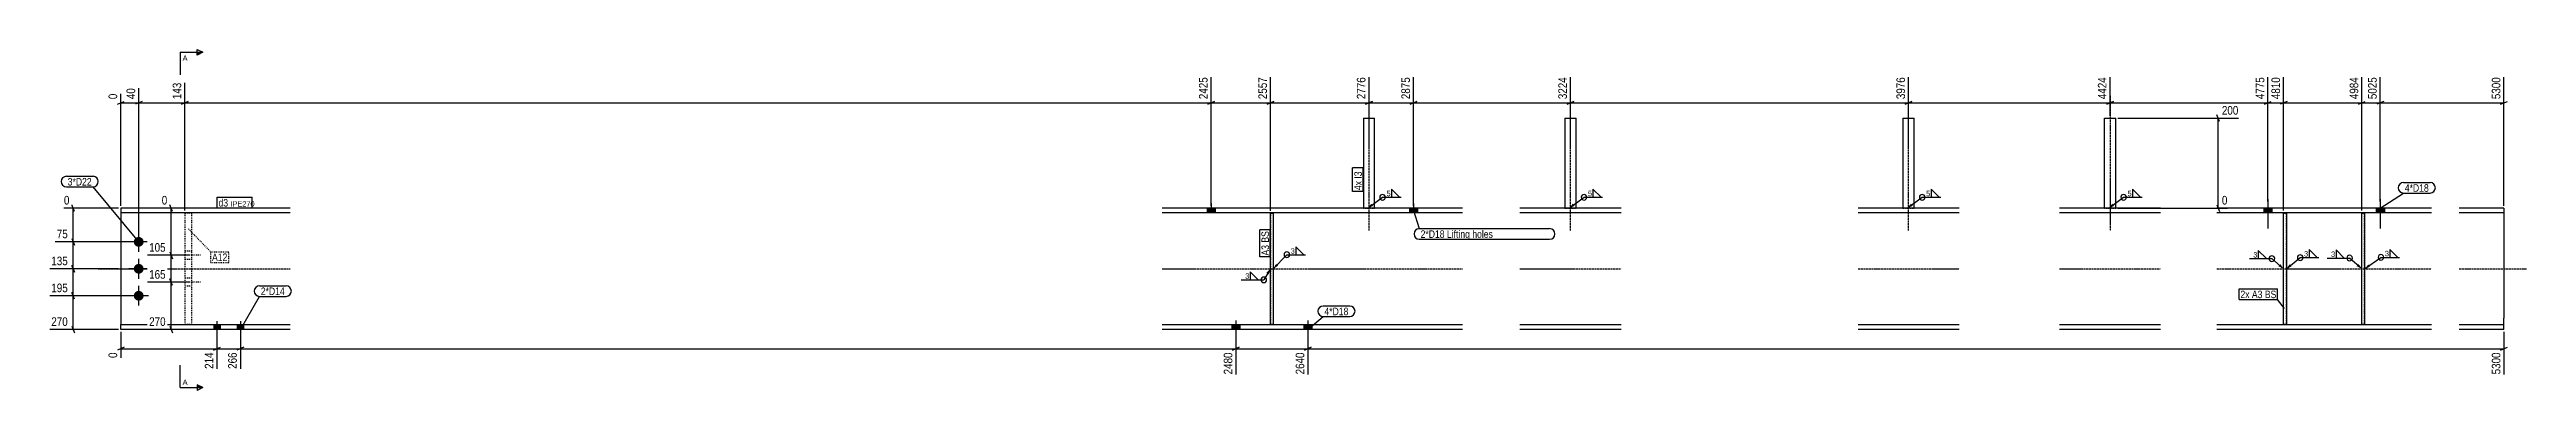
# Model space of a CAD drawing. Header units: millimetres. Extents: x 12 to 34442, y 10 to 1878.
# Drawn here: x 12 to 5520, y 12 to 771 of the extents above; entities that cross this region are included whole.
import ezdxf

# ---------------------------------------------------------------- set-up
doc = ezdxf.new("R2010")
doc.units = ezdxf.units.MM
doc.linetypes.add('DXK_LINE_DOT2', pattern=[3.9198, 1.9599, -1.9599])
doc.linetypes.add('DXK_LINE_DOT3', pattern=[5.9187, 2.979, -0.9799, 0.9799, -0.9799])
for name, color, linetype in [('MÅLSÆTNING', 7, 'Continuous'), ('STÅL', 7, 'Continuous'), ('TEKST', 7, 'Continuous')]:
    doc.layers.add(name, color=color, linetype=linetype)
doc.styles.add('Arial', font='ARIAL.TTF', dxfattribs={"height": 0.2})
doc.styles.add('Arial Narrow', font='ARIALN.TTF', dxfattribs={"height": 0.2})

msp = doc.modelspace()

# ---------------------------------------------------------------- hatches: boundary and pattern name
at = {"layer": 'STÅL', "linetype": 'Continuous'}
for points in [[(2586, 407.5), (2604, 407.5), (2604, 417.7), (2586, 417.7)], [(3036, 407.5), (3054, 407.5), (3054, 417.7), (3036, 417.7)], [(4936, 407.5), (4954, 407.5), (4954, 417.7), (4936, 417.7)], [(4936, 407.5), (4954, 407.5), (4954, 417.7), (4936, 417.7)], [(5186, 407.5), (5204, 407.5), (5204, 417.7), (5186, 417.7)], [(5186, 407.5), (5204, 407.5), (5204, 417.7), (5186, 417.7)], [(199, 342.7, -1), (221, 342.7, -1)], [(199, 282.7, -1), (221, 282.7, -1)], [(199, 222.7, -1), (221, 222.7, -1)], [(377, 147.7), (391, 147.7), (391, 157.9), (377, 157.9)], [(429, 147.7), (443, 147.7), (443, 157.9), (429, 157.9)], [(2659, 157.9), (2641, 157.9), (2641, 147.7), (2659, 147.7)], [(2659, 157.9), (2641, 157.9), (2641, 147.7), (2659, 147.7)], [(2819, 157.9), (2801, 157.9), (2801, 147.7), (2819, 147.7)], [(2819, 157.9), (2801, 157.9), (2801, 147.7), (2819, 147.7)]]:
    msp.add_hatch(color=96, dxfattribs=at).paths.add_polyline_path(points)
at = {"layer": 'TEKST', "linetype": 'Continuous'}
for points in [[(2954.9, 422.5), (2943, 417.7), (2951.2, 427.6)], [(3402.9, 422.5), (3391, 417.7), (3399.2, 427.6)], [(4154.9, 422.5), (4143, 417.7), (4151.2, 427.6)], [(4602.9, 422.5), (4591, 417.7), (4599.2, 427.6)], [(2717.8, 273.7), (2727, 282.7), (2723.1, 270.4)], [(4972.6, 293.2), (4980, 282.7), (4968.5, 288.5)], [(5146.7, 293.3), (5154, 282.7), (5142.6, 288.6)], [(5172, 287.3), (5160, 282.7), (5168.5, 292.4)]]:
    msp.add_hatch(color=3, dxfattribs=at).paths.add_polyline_path(points)

# ---------------------------------------------------------------- linework, layer by layer
at = {"layer": 'MÅLSÆTNING', "color": 7, "linetype": 'Continuous'}
for p, q in [((170, 422.7), (170, 672.3)), ((210, 347.7), (210, 684.5)), ((210, 347.7), (210, 684.5)), ((312.5, 412.5), (312.5, 696.7)), ((312.5, 412.5), (312.5, 696.7)), ((2595, 422.7), (2595, 708.9)), ((2727, 411.5), (2727, 708.9)), ((2727, 411.5), (2727, 708.9)), ((2946, 622.7), (2946, 708.9)), ((2946, 622.7), (2946, 708.9)), ((3045, 422.7), (3045, 708.9)), ((3045, 422.7), (3045, 708.9)), ((3394, 622.7), (3394, 708.9)), ((3394, 622.7), (3394, 708.9)), ((4146, 622.7), (4146, 708.9)), ((4146, 622.7), (4146, 708.9)), ((4594, 622.7), (4594, 708.9)), ((4945, 432.7), (4945, 708.9)), ((4980, 412.5), (4980, 708.9)), ((4980, 412.5), (4980, 708.9)), ((5154, 412.5), (5154, 708.9)), ((5195, 432.7), (5195, 708.9)), ((5470, 422.7), (5470, 708.9)), ((162.5, 648.6), (177.5, 654.6)), ((170, 651.6), (210, 651.6)), ((217.5, 654.6), (202.5, 648.6)), ((217.5, 654.6), (202.5, 648.6)), ((210, 651.6), (312.5, 651.6)), ((320, 654.6), (305, 648.6)), ((305, 648.6), (320, 654.6)), ((312.5, 651.6), (2595, 651.6)), ((2587.5, 648.6), (2602.5, 654.6)), ((2734.5, 654.6), (2719.5, 648.6)), ((2719.5, 648.6), (2734.5, 654.6)), ((2727, 651.6), (2946, 651.6)), ((2953.5, 654.6), (2938.5, 648.6)), ((2938.5, 648.6), (2953.5, 654.6)), ((2946, 651.6), (3045, 651.6)), ((3052.5, 654.6), (3037.5, 648.6)), ((3037.5, 648.6), (3052.5, 654.6)), ((3045, 651.6), (3394, 651.6)), ((3401.5, 654.6), (3386.5, 648.6)), ((3386.5, 648.6), (3401.5, 654.6)), ((3394, 651.6), (4146, 651.6)), ((4153.5, 654.6), (4138.5, 648.6)), ((4138.5, 648.6), (4153.5, 654.6)), ((4146, 651.6), (4594, 651.6)), ((4586.5, 648.6), (4601.5, 654.6)), ((4611.5, 617.7), (4879.3, 617.7)), ((4837.2, 610.2), (4831.2, 625.2)), ((4834.2, 417.7), (4834.2, 617.7)), ((4937.5, 648.6), (4952.5, 654.6)), ((4987.5, 654.6), (4972.5, 648.6)), ((4987.5, 654.6), (4972.5, 648.6)), ((4980, 651.6), (5154, 651.6)), ((5146.5, 648.6), (5161.5, 654.6)), ((5202.5, 654.6), (5187.5, 648.6)), ((5462.5, 648.6), (5477.5, 654.6)), ((165, 417.7), (43.7, 417.7)), ((67.3, 410.2), (61.3, 425.2)), ((64.3, 342.7), (64.3, 417.7)), ((340.3, 417.7), (261.2, 417.7)), ((284.9, 410.2), (278.9, 425.2)), ((281.9, 312.7), (281.9, 417.7)), ((4611.5, 417.7), (4854.9, 417.7)), ((4831.2, 425.2), (4837.2, 410.2)), ((205, 342.7), (24.2, 342.7)), ((205, 342.7), (24.2, 342.7)), ((61.3, 350.2), (67.3, 335.2)), ((61.3, 350.2), (67.3, 335.2)), ((64.3, 282.7), (64.3, 342.7)), ((165, 282.7), (12, 282.7)), ((165, 282.7), (12, 282.7)), ((67.3, 275.2), (61.3, 290.2)), ((61.3, 290.2), (67.3, 275.2)), ((64.3, 222.7), (64.3, 282.7)), ((322.5, 312.7), (229.5, 312.7)), ((322.5, 312.7), (229.5, 312.7)), ((278.9, 320.2), (284.9, 305.2)), ((278.9, 320.2), (284.9, 305.2)), ((281.9, 252.7), (281.9, 312.7)), ((205, 222.7), (12, 222.7)), ((205, 222.7), (12, 222.7)), ((67.3, 215.2), (61.3, 230.2)), ((67.3, 215.2), (61.3, 230.2)), ((64.3, 147.7), (64.3, 222.7)), ((322.5, 252.7), (229.5, 252.7)), ((322.5, 252.7), (229.5, 252.7)), ((284.9, 245.2), (278.9, 260.2)), ((284.9, 245.2), (278.9, 260.2)), ((281.9, 147.7), (281.9, 252.7)), ((165, 147.7), (12, 147.7)), ((61.3, 155.2), (67.3, 140.2)), ((170, 142.7), (170, 84.3)), ((334.1, 147.7), (229.5, 147.7)), ((278.9, 155.2), (284.9, 140.2)), ((384, 132.7), (384, 60)), ((436, 132.7), (436, 60)), ((436, 132.7), (436, 60)), ((2650, 132.7), (2650, 47.8)), ((2810, 132.7), (2810, 47.8)), ((2810, 132.7), (2810, 47.8)), ((5470, 142.7), (5470, 47.8)), ((177.5, 108), (162.5, 102)), ((376.5, 102), (391.5, 108)), ((384, 105), (436, 105)), ((443.5, 108), (428.5, 102)), ((443.5, 108), (428.5, 102)), ((436, 105), (2650, 105)), ((2642.5, 102), (2657.5, 108)), ((2817.5, 108), (2802.5, 102)), ((2802.5, 102), (2817.5, 108)), ((2810, 105), (5470, 105)), ((5462.5, 102), (5477.5, 108))]:
    msp.add_line(p, q, dxfattribs=at)
at = {"layer": 'STÅL', "color": 7, "linetype": 'DXK_LINE_DOT3'}
for p, q in [((2946, 367.7), (2946, 667.7)), ((3394, 367.7), (3394, 667.7)), ((4146, 367.7), (4146, 667.7)), ((4594, 667.7), (4594, 367.7)), ((120, 282.7), (547, 282.7)), ((2486, 282.7), (3153.6, 282.7)), ((3281.5, 282.7), (3506.5, 282.7)), ((4033.5, 282.7), (4258.5, 282.7)), ((4481.5, 282.7), (4706.5, 282.7)), ((4831.1, 282.7), (5308.9, 282.7)), ((5370, 282.7), (5520, 282.7))]:
    msp.add_line(p, q, dxfattribs=at)
at = {"layer": 'STÅL', "color": 2, "linetype": 'Continuous'}
for p, q in [((2933.5, 617.7), (2933.5, 417.7)), ((2933.5, 617.7), (2958.5, 617.7)), ((2958.5, 417.7), (2958.5, 617.7)), ((3381.5, 617.7), (3381.5, 417.7)), ((3381.5, 617.7), (3406.5, 617.7)), ((3406.5, 417.7), (3406.5, 617.7)), ((4133.5, 617.7), (4133.5, 417.7)), ((4133.5, 617.7), (4158.5, 617.7)), ((4158.5, 417.7), (4158.5, 617.7)), ((4581.5, 417.7), (4581.5, 617.7)), ((4581.5, 617.7), (4606.5, 617.7)), ((4606.5, 417.7), (4606.5, 617.7)), ((170, 417.7), (170, 167.1)), ((547, 417.7), (170, 417.7)), ((547, 407.5), (170, 407.5)), ((3153.6, 417.7), (2486, 417.7)), ((3153.6, 407.5), (2486, 407.5)), ((2727, 406.5), (2733, 406.5)), ((2727, 158.9), (2727, 406.5)), ((2733, 406.5), (2733, 158.9)), ((3506.5, 417.7), (3281.5, 417.7)), ((3506.5, 407.5), (3281.5, 407.5)), ((4258.5, 417.7), (4033.5, 417.7)), ((4258.5, 407.5), (4033.5, 407.5)), ((4706.5, 417.7), (4481.5, 417.7)), ((4706.5, 407.5), (4481.5, 407.5)), ((5308.9, 417.7), (4831.1, 417.7)), ((5308.9, 407.5), (4831.1, 407.5)), ((4986, 406.5), (4980, 406.5)), ((4980, 158.9), (4980, 406.5)), ((4986, 406.5), (4986, 158.9)), ((5160, 406.5), (5154, 406.5)), ((5154, 158.9), (5154, 406.5)), ((5160, 406.5), (5160, 158.9)), ((5470, 417.7), (5370, 417.7)), ((5470, 407.5), (5370, 407.5)), ((5470, 417.7), (5470, 392.5)), ((5470, 392.5), (5470, 172.9)), ((170, 167.1), (170, 157.9)), ((5470, 157.9), (5470, 172.9)), ((170, 147.7), (170, 157.9)), ((547, 157.9), (170, 157.9)), ((547, 147.7), (170, 147.7)), ((3153.6, 157.9), (2486, 157.9)), ((3153.6, 147.7), (2486, 147.7)), ((2733, 158.9), (2727, 158.9)), ((3506.5, 157.9), (3281.5, 157.9)), ((3506.5, 147.7), (3281.5, 147.7)), ((4258.5, 157.9), (4033.5, 157.9)), ((4258.5, 147.7), (4033.5, 147.7)), ((4706.5, 157.9), (4481.5, 157.9)), ((4706.5, 147.7), (4481.5, 147.7)), ((5308.9, 157.9), (4831.1, 157.9)), ((5308.9, 147.7), (4831.1, 147.7)), ((4986, 158.9), (4980, 158.9)), ((5160, 158.9), (5154, 158.9)), ((5470, 157.9), (5370, 157.9)), ((5470, 147.7), (5370, 147.7)), ((5470, 147.7), (5470, 157.9))]:
    msp.add_line(p, q, dxfattribs=at)
at = {"layer": 'STÅL', "color": 7, "linetype": 'DXK_LINE_DOT2'}
for p, q in [((327.5, 406.5), (312.5, 406.5)), ((312.5, 406.5), (312.5, 158.9)), ((327.5, 406.5), (327.5, 158.9)), ((2733, 406.5), (2727, 406.5)), ((2727, 406.5), (2727, 158.9)), ((2733, 406.5), (2733, 158.9)), ((2933.5, 417.7), (2958.5, 417.7)), ((3381.5, 417.7), (3406.5, 417.7)), ((4133.5, 417.7), (4158.5, 417.7)), ((4581.5, 417.7), (4606.5, 417.7)), ((4980, 158.9), (4980, 406.5)), ((4980, 406.5), (4986, 406.5)), ((4986, 158.9), (4986, 406.5)), ((5154, 158.9), (5154, 406.5)), ((5154, 406.5), (5160, 406.5)), ((5160, 158.9), (5160, 406.5)), ((5470, 157.9), (5470, 167.1)), ((170, 157.9), (170, 159)), ((170, 147.7), (170, 157.9)), ((327.5, 158.9), (312.5, 158.9)), ((2733, 158.9), (2727, 158.9)), ((4980, 158.9), (4986, 158.9)), ((5154, 158.9), (5160, 158.9))]:
    msp.add_line(p, q, dxfattribs=at)
at = {"layer": 'STÅL', "color": 96, "linetype": 'Continuous'}
for p, q in [((2586, 417.7), (2586, 407.5)), ((2595, 427.7), (2595, 407.5)), ((2604, 417.7), (2604, 407.5)), ((3036, 417.7), (3036, 407.5)), ((3045, 427.7), (3045, 407.5)), ((3054, 417.7), (3054, 407.5)), ((4936, 417.7), (4936, 407.5)), ((4936, 417.7), (4936, 407.5)), ((4945, 437.7), (4945, 372.7)), ((4945, 437.7), (4945, 372.7)), ((4954, 417.7), (4954, 407.5)), ((4954, 417.7), (4954, 407.5)), ((5186, 417.7), (5186, 407.5)), ((5186, 417.7), (5186, 407.5)), ((5195, 437.7), (5195, 372.7)), ((5195, 437.7), (5195, 372.7)), ((5204, 417.7), (5204, 407.5)), ((5204, 417.7), (5204, 407.5)), ((232, 342.7), (188, 342.7)), ((210, 320.7), (210, 364.7)), ((232, 282.7), (188, 282.7)), ((210, 260.7), (210, 304.7)), ((232, 222.7), (188, 222.7)), ((210, 200.7), (210, 244.7)), ((384, 165.9), (384, 117.9)), ((436, 165.9), (436, 117.9)), ((2650, 167.9), (2650, 102.9)), ((2650, 167.9), (2650, 102.9)), ((2810, 167.9), (2810, 102.9)), ((2810, 167.9), (2810, 102.9)), ((377, 157.9), (377, 147.7)), ((391, 157.9), (391, 147.7)), ((429, 157.9), (429, 147.7)), ((443, 157.9), (443, 147.7)), ((2641, 157.9), (2641, 147.7)), ((2641, 157.9), (2641, 147.7)), ((2659, 157.9), (2659, 147.7)), ((2659, 157.9), (2659, 147.7)), ((2801, 157.9), (2801, 147.7)), ((2801, 157.9), (2801, 147.7)), ((2819, 157.9), (2819, 147.7)), ((2819, 157.9), (2819, 147.7))]:
    msp.add_line(p, q, dxfattribs=at)
at = {"layer": 'STÅL', "color": 96, "linetype": 'DXK_LINE_DOT2'}
for p, q in [((347.5, 312.7), (277.5, 312.7)), ((327.5, 321.7), (312.5, 321.7)), ((327.5, 303.7), (312.5, 303.7)), ((347.5, 252.7), (277.5, 252.7)), ((327.5, 261.7), (312.5, 261.7)), ((327.5, 243.7), (312.5, 243.7))]:
    msp.add_line(p, q, dxfattribs=at)
at = {"layer": 'TEKST', "color": 3, "linetype": 'Continuous'}
for p, q in [((2727, 282.7), (2712, 258.2)), ((4980, 282.7), (4953.9, 305.3)), ((5154, 282.7), (5126.8, 306.7))]:
    msp.add_line(p, q, dxfattribs=at)
for centre in [(4953.9, 305.3), (5126.8, 306.7), (2712, 258.2)]:
    msp.add_arc(centre, 6.25, 270, 90, dxfattribs=at)

# ---------------------------------------------------------------- wipeouts: each hides what was drawn before it
at = {"color": 0, "linetype": 'Continuous'}
for points in [[(318.6, 745.5), (318.6, 758), (307.5, 758), (307.5, 745.5)], [(318.6, 24.5), (318.6, 37), (307.5, 37), (307.5, 24.5)]]:
    msp.add_wipeout(points, dxfattribs=at).dxf.layer = 'TEKST'
at = {"color": 0}
for points in [[(5302.8, 454.1), (5302.8, 471.6), (5249.5, 471.6), (5249.5, 454.1)], [(3114.1, 351.5), (3114.1, 369), (3060.8, 369), (3060.8, 351.5)], [(2780.6, 315.5), (2780.6, 330), (2770.9, 330), (2770.9, 315.5)], [(534.8, 224.4), (534.8, 241.9), (481.5, 241.9), (481.5, 224.4)], [(4904.2, 217.4), (4904.2, 234.9), (4883.9, 234.9), (4883.9, 217.4)]]:
    msp.add_wipeout(points, dxfattribs=at).dxf.layer = 'TEKST'

# ---------------------------------------------------------------- next in the draw order: hatches: boundary and pattern name
at = {"layer": 'TEKST', "linetype": 'Continuous'}
for points in [[(340, 758), (340, 764.3), (352.5, 764.3)], [(340, 18.3), (340, 24.5), (352.5, 18.3)]]:
    msp.add_hatch(color=30, dxfattribs=at).paths.add_polyline_path(points)

# ---------------------------------------------------------------- next in the draw order: linework, layer by layer
at = {"layer": 'TEKST', "color": 7, "linetype": 'Continuous'}
for p, q in [((302.5, 764.3), (352.5, 764.3)), ((302.5, 18.3), (302.5, 68.3)), ((302.5, 18.3), (352.5, 18.3))]:
    msp.add_line(p, q, dxfattribs=at)
at = {"layer": 'TEKST', "color": 30, "linetype": 'Continuous'}
for p, q in [((340, 758), (340, 770.5)), ((340, 770.5), (352.5, 764.3)), ((352.5, 764.3), (340, 758)), ((352.5, 18.3), (340, 24.5)), ((340, 24.5), (340, 12)), ((352.5, 18.3), (340, 12))]:
    msp.add_line(p, q, dxfattribs=at)
at = {"layer": 'TEKST', "color": 3, "linetype": 'Continuous'}
for p, q in [((2801, 314), (2783.1, 331.8)), ((2783.1, 331.8), (2783.1, 314)), ((2763.2, 314), (2804.6, 314)), ((2783.1, 314), (2801, 314))]:
    msp.add_line(p, q, dxfattribs=at)
for start, end in [(90, 270), (270, 90)]:
    msp.add_arc((2763.2, 314), 6.25, start, end, dxfattribs=at)

# ---------------------------------------------------------------- next in the draw order: texts
at = {"layer": 'TEKST', "color": 3, "linetype": 'Continuous', "style": 'Arial'}
for p in [(307.5, 745.5), (307.5, 24.5)]:
    msp.add_text('A', height=11.9, dxfattribs=at).set_placement(p)
at = {"layer": 'TEKST', "color": 3, "style": 'Arial Narrow'}
msp.add_text('3', height=11.9, dxfattribs=at).set_placement((2771.9, 316.5))

# ---------------------------------------------------------------- next in the draw order: wipeouts: each hides what was drawn before it
at = {"color": 0, "linetype": 'Continuous'}
for points in [[(206, 688.5), (178, 688.5), (178, 656.1), (206, 656.1)], [(308.5, 700.7), (280.5, 700.7), (280.5, 656.1), (308.5, 656.1)], [(2591, 712.9), (2563, 712.9), (2563, 656.1), (2591, 656.1)], [(2942, 712.9), (2914, 712.9), (2914, 656.1), (2942, 656.1)], [(3041, 712.9), (3013, 712.9), (3013, 656.1), (3041, 656.1)], [(3390, 712.9), (3362, 712.9), (3362, 656.1), (3390, 656.1)], [(4142, 712.9), (4114, 712.9), (4114, 656.1), (4142, 656.1)], [(4590, 712.9), (4562, 712.9), (4562, 656.1), (4590, 656.1)], [(5150, 712.9), (5122, 712.9), (5122, 656.1), (5150, 656.1)], [(59.8, 421.7), (59.8, 449.7), (39.7, 449.7), (39.7, 421.7)], [(277.4, 421.7), (277.4, 449.7), (257.2, 449.7), (257.2, 421.7)], [(4858.9, 421.7), (4858.9, 449.7), (4838.7, 449.7), (4838.7, 421.7)], [(56.2, 346.7), (56.2, 374.7), (23.8, 374.7), (23.8, 346.7)], [(273.7, 316.7), (273.7, 344.7), (229.2, 344.7), (229.2, 316.7)], [(56.2, 286.7), (56.2, 314.7), (11.6, 314.7), (11.6, 286.7)], [(273.7, 256.7), (273.7, 284.7), (229.2, 284.7), (229.2, 256.7)], [(56.2, 226.7), (56.2, 254.7), (11.6, 254.7), (11.6, 226.7)], [(56.2, 151.7), (56.2, 179.7), (11.6, 179.7), (11.6, 151.7)], [(273.7, 151.7), (273.7, 179.7), (229.2, 179.7), (229.2, 151.7)], [(432, 100.5), (404, 100.5), (404, 56), (432, 56)], [(2646, 100.5), (2618, 100.5), (2618, 43.8), (2646, 43.8)], [(5466, 100.5), (5438, 100.5), (5438, 43.8), (5466, 43.8)]]:
    msp.add_wipeout(points, dxfattribs=at).dxf.layer = 'MÅLSÆTNING'
at = {"color": 0}
for points in [[(2993.5, 443.3), (2993.5, 457.8), (2983.9, 457.8), (2983.9, 443.3)], [(3441.5, 443.3), (3441.5, 457.8), (3431.9, 457.8), (3431.9, 443.3)], [(4193.5, 443.3), (4193.5, 457.8), (4183.9, 457.8), (4183.9, 443.3)], [(4641.5, 443.3), (4641.5, 457.8), (4631.9, 457.8), (4631.9, 443.3)], [(5302.8, 454.1), (5302.8, 471.6), (5249.5, 471.6), (5249.5, 454.1)], [(408.7, 421.2), (408.7, 438.7), (387.4, 438.7), (387.4, 421.2)], [(2723.5, 335.7), (2706, 335.7), (2706, 312.2), (2723.5, 312.2)], [(3114.1, 351.5), (3114.1, 369), (3060.8, 369), (3060.8, 351.5)], [(407.1, 300), (407.1, 317.5), (373, 317.5), (373, 300)], [(4921.1, 306.8), (4921.1, 321.3), (4911.5, 321.3), (4911.5, 306.8)], [(5034.1, 309.1), (5034.1, 323.6), (5024.4, 323.6), (5024.4, 309.1)], [(5213.8, 309.7), (5213.8, 324.2), (5204.2, 324.2), (5204.2, 309.7)], [(534.8, 224.4), (534.8, 241.9), (481.5, 241.9), (481.5, 224.4)], [(2679.2, 259.7), (2679.2, 274.2), (2669.6, 274.2), (2669.6, 259.7)], [(4904.2, 217.4), (4904.2, 234.9), (4883.9, 234.9), (4883.9, 217.4)], [(2900.2, 179.5), (2900.2, 197), (2846.9, 197), (2846.9, 179.5)]]:
    msp.add_wipeout(points, dxfattribs=at).dxf.layer = 'TEKST'

# ---------------------------------------------------------------- next in the draw order: hatches: boundary and pattern name
at = {"layer": 'TEKST', "linetype": 'Continuous'}
msp.add_hatch(color=3, dxfattribs=at).paths.add_polyline_path([(4997.7, 288.1), (4986, 282.7), (4993.7, 293)])

# ---------------------------------------------------------------- next in the draw order: linework, layer by layer
at = {"layer": 'MÅLSÆTNING', "color": 7, "linetype": 'Continuous'}
for p, q in [((2595, 422.7), (2595, 708.9)), ((4594, 622.7), (4594, 708.9)), ((5154, 412.5), (5154, 708.9)), ((2602.5, 654.6), (2587.5, 648.6)), ((2595, 651.6), (2727, 651.6)), ((4601.5, 654.6), (4586.5, 648.6)), ((4594, 651.6), (4945, 651.6)), ((5146.5, 648.6), (5161.5, 654.6)), ((5154, 651.6), (5195, 651.6)), ((384, 132.7), (384, 60)), ((2650, 132.7), (2650, 47.8)), ((170, 105), (384, 105)), ((376.5, 102), (391.5, 108)), ((2657.5, 108), (2642.5, 102)), ((2650, 105), (2810, 105))]:
    msp.add_line(p, q, dxfattribs=at)
at = {"layer": 'TEKST', "color": 7, "linetype": 'Continuous'}
for p, q in [((302.5, 764.3), (302.5, 714.3)), ((5195, 417.6), (5246.5, 451.1)), ((5246.5, 474.6), (5305.8, 474.6)), ((5246.5, 451.1), (5305.8, 451.1)), ((3045, 412.6), (3057.8, 372)), ((436, 147.8), (478.5, 221.4)), ((478.5, 244.9), (537.8, 244.9)), ((478.5, 221.4), (537.8, 221.4)), ((4880.9, 214.4), (4880.9, 237.9))]:
    msp.add_line(p, q, dxfattribs=at)
at = {"layer": 'TEKST', "color": 3, "linetype": 'Continuous'}
for p, q in [((2943, 417.7), (2976.1, 441.8)), ((2976.1, 441.8), (3017.5, 441.8)), ((3013.9, 441.8), (2996.1, 459.7)), ((2996.1, 459.7), (2996.1, 441.8)), ((2996.1, 441.8), (3013.9, 441.8)), ((3391, 417.7), (3424.1, 441.8)), ((3424.1, 441.8), (3465.5, 441.8)), ((3461.9, 441.8), (3444.1, 459.7)), ((3444.1, 459.7), (3444.1, 441.8)), ((3444.1, 441.8), (3461.9, 441.8)), ((4143, 417.7), (4176.1, 441.8)), ((4176.1, 441.8), (4217.5, 441.8)), ((4213.9, 441.8), (4196.1, 459.7)), ((4196.1, 459.7), (4196.1, 441.8)), ((4196.1, 441.8), (4213.9, 441.8)), ((4591, 417.7), (4624.1, 441.8)), ((4624.1, 441.8), (4665.5, 441.8)), ((4661.9, 441.8), (4644.1, 459.7)), ((4644.1, 459.7), (4644.1, 441.8)), ((4644.1, 441.8), (4661.9, 441.8)), ((2699.6, 258.2), (2681.8, 276)), ((2681.8, 276), (2681.8, 258.2)), ((4903.8, 305.3), (4953.9, 305.3)), ((4941.6, 305.3), (4923.7, 323.1)), ((4923.7, 323.1), (4923.7, 305.3)), ((4923.7, 305.3), (4941.6, 305.3)), ((4986, 282.7), (5016.7, 307.6)), ((5016.7, 307.6), (5058.1, 307.6)), ((5054.5, 307.6), (5036.6, 325.4)), ((5036.6, 325.4), (5036.6, 307.6)), ((5036.6, 307.6), (5054.5, 307.6)), ((5160, 282.7), (5196.4, 308.2)), ((5196.4, 308.2), (5237.8, 308.2)), ((5234.2, 308.2), (5216.4, 326)), ((5216.4, 326), (5216.4, 308.2)), ((5216.4, 308.2), (5234.2, 308.2)), ((2661.8, 258.2), (2712, 258.2)), ((2681.8, 258.2), (2699.6, 258.2))]:
    msp.add_line(p, q, dxfattribs=at)
for centre, start, end in [((2976.1, 441.8), 90, 270), ((2976.1, 441.8), 270, 90), ((3424.1, 441.8), 90, 270), ((3424.1, 441.8), 270, 90), ((4176.1, 441.8), 90, 270), ((4176.1, 441.8), 270, 90), ((4624.1, 441.8), 90, 270), ((4624.1, 441.8), 270, 90), ((4953.9, 305.3), 90, 270), ((5016.7, 307.6), 90, 270), ((5016.7, 307.6), 270, 90), ((5196.4, 308.2), 90, 270), ((5196.4, 308.2), 270, 90), ((2712, 258.2), 90, 270)]:
    msp.add_arc(centre, 6.25, start, end, dxfattribs=at)
at = {"layer": 'TEKST', "color": 7, "linetype": 'Continuous'}
for centre, start, end in [((5246.5, 462.9), 90, 270), ((5305.8, 462.9), 270, 90), ((3057.8, 360.2), 90, 270), ((478.5, 233.1), 90, 270), ((537.8, 233.1), 270, 90)]:
    msp.add_arc(centre, 11.7, start, end, dxfattribs=at)

# ---------------------------------------------------------------- next in the draw order: texts
at = {"layer": 'MÅLSÆTNING', "color": 3, "linetype": 'Continuous', "style": 'Arial Narrow'}
for s, p in [('143', (304.5, 660.1)), ('2425', (2587, 660.1)), ('2776', (2938, 660.1)), ('2875', (3037, 660.1)), ('3224', (3386, 660.1)), ('3976', (4138, 660.1)), ('4424', (4586, 660.1)), ('4984', (5146, 660.1)), ('266', (428, 60)), ('2480', (2642, 47.8)), ('5300', (5462, 47.8))]:
    msp.add_text(s, height=19.09, rotation=90.0002, dxfattribs=at).set_placement(p)
for s, height, p in [('0', 19.1, (43.7, 425.7)), ('0', 19.1, (261.2, 425.7)), ('0', 19.1, (4842.7, 425.7)), ('75', 19.09, (27.8, 350.7)), ('105', 19.09, (233.2, 320.7)), ('135', 19.09, (15.6, 290.7)), ('165', 19.09, (233.2, 260.7)), ('195', 19.09, (15.6, 230.7)), ('270', 19.09, (15.6, 155.7)), ('270', 19.09, (233.2, 155.7))]:
    msp.add_text(s, height=height, dxfattribs=at).set_placement(p)
at = {"layer": 'TEKST', "color": 3, "style": 'Arial Narrow'}
for s, height, p in [('5', 11.9, (2984.9, 444.3)), ('5', 11.9, (3432.9, 444.3)), ('5', 11.9, (4184.9, 444.3)), ('5', 11.9, (4632.9, 444.3)), ('4*D18', 16.7, (5249.5, 454.1)), ('3', 11.9, (4912.5, 307.8)), ('3', 11.9, (5025.4, 310.1)), ('3', 11.9, (5205.2, 310.7)), ('2*D14', 16.7, (481.5, 224.4)), ('3', 11.9, (2670.6, 260.7))]:
    msp.add_text(s, height=height, dxfattribs=at).set_placement(p)

# ---------------------------------------------------------------- next in the draw order: wipeouts: each hides what was drawn before it
at = {"color": 0, "linetype": 'Continuous'}
msp.add_wipeout([(166, 676.3), (138, 676.3), (138, 656.1), (166, 656.1)], dxfattribs=at).dxf.layer = 'MÅLSÆTNING'
at = {"color": 0}
for points in [[(408.7, 421.2), (408.7, 438.7), (387.4, 438.7), (387.4, 421.2)], [(2723.5, 335.7), (2706, 335.7), (2706, 312.2), (2723.5, 312.2)], [(3344.6, 351.5), (3344.6, 369), (3119.3, 369), (3119.3, 351.5)], [(407.1, 300), (407.1, 317.5), (373, 317.5), (373, 300)], [(4932.9, 217.4), (4932.9, 234.9), (4909.4, 234.9), (4909.4, 217.4)], [(2900.2, 179.5), (2900.2, 197), (2846.9, 197), (2846.9, 179.5)]]:
    msp.add_wipeout(points, dxfattribs=at).dxf.layer = 'TEKST'

# ---------------------------------------------------------------- next in the draw order: hatches: boundary and pattern name
at = {"layer": 'TEKST', "linetype": 'Continuous'}
msp.add_hatch(color=3, dxfattribs=at).paths.add_polyline_path([(2743.9, 289.5), (2733, 282.7), (2739.4, 293.8)])

# ---------------------------------------------------------------- next in the draw order: linework, layer by layer
at = {"layer": 'TEKST', "color": 7, "linetype": 'Continuous'}
for p, q in [((384.4, 418.2), (384.4, 441.7)), ((2726.5, 309.2), (2703, 309.2)), ((2810, 147.8), (2843.9, 176.5)), ((2843.9, 200), (2903.2, 200)), ((2843.9, 176.5), (2903.2, 176.5))]:
    msp.add_line(p, q, dxfattribs=at)
at = {"layer": 'TEKST', "color": 7, "linetype": 'DXK_LINE_DOT2'}
for p, q in [((320.7, 371.3), (370, 320.5)), ((370, 320.5), (410.1, 320.5)), ((370, 297), (370, 320.5)), ((370, 297), (410.1, 297)), ((410.1, 297), (410.1, 320.5))]:
    msp.add_line(p, q, dxfattribs=at)
at = {"layer": 'TEKST', "color": 7, "linetype": 'Continuous'}
for centre, start, end in [((2843.9, 188.2), 90, 270), ((2903.2, 188.2), 270, 90)]:
    msp.add_arc(centre, 11.7, start, end, dxfattribs=at)

# ---------------------------------------------------------------- next in the draw order: texts
at = {"layer": 'MÅLSÆTNING', "color": 3, "linetype": 'Continuous', "style": 'Arial Narrow'}
for s, height, p in [('0', 19.1, (162, 660.1)), ('40', 19.09, (202, 660.1))]:
    msp.add_text(s, height=height, rotation=90.0002, dxfattribs=at).set_placement(p)
at = {"layer": 'TEKST', "color": 3, "style": 'Arial Narrow'}
for s, p in [('A12', (373, 300)), ('4*D18', (2846.9, 179.5))]:
    msp.add_text(s, height=16.7, dxfattribs=at).set_placement(p)

# ---------------------------------------------------------------- next in the draw order: wipeouts: each hides what was drawn before it
at = {"color": 0, "linetype": 'Continuous'}
for points in [[(2723, 712.9), (2695, 712.9), (2695, 656.1), (2723, 656.1)], [(4941, 712.9), (4913, 712.9), (4913, 656.1), (4941, 656.1)], [(5191, 712.9), (5163, 712.9), (5163, 656.1), (5191, 656.1)], [(4883.3, 621.7), (4883.3, 649.7), (4838.7, 649.7), (4838.7, 621.7)], [(166, 100.5), (138, 100.5), (138, 80.3), (166, 80.3)], [(380, 100.5), (352, 100.5), (352, 56), (380, 56)], [(2806, 100.5), (2778, 100.5), (2778, 43.8), (2806, 43.8)]]:
    msp.add_wipeout(points, dxfattribs=at).dxf.layer = 'MÅLSÆTNING'
at = {"color": 0}
for points in [[(105.4, 468), (105.4, 485.5), (52.1, 485.5), (52.1, 468)], [(2930, 477.9), (2912.5, 477.9), (2912.5, 457.7), (2930, 457.7)], [(458.9, 421.2), (458.9, 433.7), (414, 433.7), (414, 421.2)], [(2723.5, 366.5), (2706, 366.5), (2706, 340.9), (2723.5, 340.9)], [(3344.6, 351.5), (3344.6, 369), (3119.3, 369), (3119.3, 351.5)], [(5094.1, 308.2), (5094.1, 322.7), (5084.5, 322.7), (5084.5, 308.2)], [(4932.9, 217.4), (4932.9, 234.9), (4909.4, 234.9), (4909.4, 217.4)]]:
    msp.add_wipeout(points, dxfattribs=at).dxf.layer = 'TEKST'

# ---------------------------------------------------------------- next in the draw order: linework, layer by layer
at = {"layer": 'MÅLSÆTNING', "color": 7, "linetype": 'Continuous'}
for p, q in [((4945, 432.7), (4945, 708.9)), ((5195, 432.7), (5195, 708.9)), ((4937.5, 648.6), (4952.5, 654.6)), ((4945, 651.6), (4980, 651.6)), ((5202.5, 654.6), (5187.5, 648.6)), ((5195, 651.6), (5470, 651.6))]:
    msp.add_line(p, q, dxfattribs=at)
at = {"layer": 'TEKST', "color": 7, "linetype": 'Continuous'}
for p, q in [((3057.8, 372), (3347.6, 372)), ((3057.8, 348.5), (3347.6, 348.5))]:
    msp.add_line(p, q, dxfattribs=at)
at = {"layer": 'TEKST', "color": 3, "linetype": 'Continuous'}
for p, q in [((5076.7, 306.7), (5126.8, 306.7)), ((5114.5, 306.7), (5096.6, 324.6)), ((5096.6, 324.6), (5096.6, 306.7)), ((5096.6, 306.7), (5114.5, 306.7))]:
    msp.add_line(p, q, dxfattribs=at)
at = {"layer": 'TEKST', "color": 7, "linetype": 'Continuous'}
msp.add_arc((3347.6, 360.2), 11.8, 270, 90, dxfattribs=at)
at = {"layer": 'TEKST', "color": 3, "linetype": 'Continuous'}
msp.add_arc((5126.8, 306.7), 6.25, 90, 270, dxfattribs=at)

# ---------------------------------------------------------------- next in the draw order: texts
at = {"layer": 'MÅLSÆTNING', "color": 3, "linetype": 'Continuous', "style": 'Arial Narrow'}
for s, height, p in [('2557', 19.09, (2719, 660.1)), ('4775', 19.09, (4937, 660.1)), ('5025', 19.09, (5187, 660.1)), ('0', 19.1, (162, 84.3)), ('214', 19.09, (376, 60)), ('2640', 19.09, (2802, 47.8))]:
    msp.add_text(s, height=height, rotation=90.0002, dxfattribs=at).set_placement(p)
msp.add_text('200', height=19.09, dxfattribs=at).set_placement((4842.7, 625.7))
at = {"layer": 'TEKST', "color": 3, "style": 'Arial Narrow'}
for s, height, p in [('2*D18', 16.7, (3060.8, 351.5)), ('Lifting holes', 16.702, (3119.3, 351.5)), ('3', 11.9, (5085.5, 309.2)), ('2x', 16.7, (4883.9, 217.4))]:
    msp.add_text(s, height=height, dxfattribs=at).set_placement(p)

# ---------------------------------------------------------------- next in the draw order: wipeouts: each hides what was drawn before it
at = {"color": 0}
for points in [[(105.4, 468), (105.4, 485.5), (52.1, 485.5), (52.1, 468)], [(2930, 477.9), (2912.5, 477.9), (2912.5, 457.7), (2930, 457.7)], [(458.9, 421.2), (458.9, 433.7), (414, 433.7), (414, 421.2)], [(2723.5, 366.5), (2706, 366.5), (2706, 340.9), (2723.5, 340.9)], [(4963.7, 217.4), (4963.7, 234.9), (4938.1, 234.9), (4938.1, 217.4)]]:
    msp.add_wipeout(points, dxfattribs=at).dxf.layer = 'TEKST'

# ---------------------------------------------------------------- next in the draw order: linework, layer by layer
at = {"layer": 'TEKST', "color": 7, "linetype": 'Continuous'}
for p, q in [((49.1, 488.5), (108.4, 488.5)), ((49.1, 465), (108.4, 465)), ((210, 342.7), (108.4, 465)), ((384.4, 441.7), (461.9, 441.7)), ((461.9, 418.2), (461.9, 441.7)), ((2933, 454.7), (2909.5, 454.7)), ((384.4, 418.2), (461.9, 418.2)), ((2703, 309.2), (2703, 369.5)), ((2726.5, 369.5), (2703, 369.5)), ((2726.5, 309.2), (2726.5, 369.5))]:
    msp.add_line(p, q, dxfattribs=at)
at = {"layer": 'TEKST', "color": 3, "linetype": 'Continuous'}
msp.add_line((2733, 282.7), (2763.2, 314), dxfattribs=at)
at = {"layer": 'TEKST', "color": 7, "linetype": 'Continuous'}
for centre, start, end in [((49.1, 476.8), 90, 270), ((108.4, 476.8), 270, 90)]:
    msp.add_arc(centre, 11.7, start, end, dxfattribs=at)

# ---------------------------------------------------------------- next in the draw order: texts
at = {"layer": 'TEKST', "color": 3, "style": 'Arial Narrow'}
for s, height, p in [('3*D22', 16.7, (52.1, 468)), ('d3', 16.7, (387.4, 421.2)), ('IPE270', 11.93, (414, 421.2))]:
    msp.add_text(s, height=height, dxfattribs=at).set_placement(p)
for s, p in [('BS', (2723.5, 340.9)), ('A3', (2723.5, 312.2))]:
    msp.add_text(s, height=16.7, rotation=90.0002, dxfattribs=at).set_placement(p)

# ---------------------------------------------------------------- next in the draw order: wipeouts: each hides what was drawn before it
at = {"color": 0, "linetype": 'Continuous'}
for points in [[(4976, 712.9), (4948, 712.9), (4948, 656.1), (4976, 656.1)], [(5466, 712.9), (5438, 712.9), (5438, 656.1), (5466, 656.1)]]:
    msp.add_wipeout(points, dxfattribs=at).dxf.layer = 'MÅLSÆTNING'
at = {"color": 0}
for points in [[(2930, 499.2), (2912.5, 499.2), (2912.5, 483.2), (2930, 483.2)], [(4963.7, 217.4), (4963.7, 234.9), (4938.1, 234.9), (4938.1, 217.4)]]:
    msp.add_wipeout(points, dxfattribs=at).dxf.layer = 'TEKST'

# ---------------------------------------------------------------- next in the draw order: linework, layer by layer
at = {"layer": 'TEKST', "color": 7, "linetype": 'Continuous'}
for p, q in [((4880.9, 237.9), (4966.7, 237.9)), ((4966.7, 214.4), (4966.7, 237.9)), ((4880.9, 214.4), (4966.7, 214.4)), ((4981.7, 194.4), (4966.7, 214.4))]:
    msp.add_line(p, q, dxfattribs=at)

# ---------------------------------------------------------------- next in the draw order: texts
at = {"layer": 'MÅLSÆTNING', "color": 3, "linetype": 'Continuous', "style": 'Arial Narrow'}
for s, p in [('4810', (4972, 660.1)), ('5300', (5462, 660.1))]:
    msp.add_text(s, height=19.09, rotation=90.0002, dxfattribs=at).set_placement(p)
at = {"layer": 'TEKST', "color": 3, "style": 'Arial Narrow'}
for s, p in [('A3', (4909.4, 217.4)), ('BS', (4938.1, 217.4))]:
    msp.add_text(s, height=16.7, dxfattribs=at).set_placement(p)

# ---------------------------------------------------------------- next in the draw order: wipeouts: each hides what was drawn before it
at = {"color": 0}
msp.add_wipeout([(2930, 499.2), (2912.5, 499.2), (2912.5, 483.2), (2930, 483.2)], dxfattribs=at).dxf.layer = 'TEKST'

# ---------------------------------------------------------------- next in the draw order: linework, layer by layer
at = {"layer": 'TEKST', "color": 7, "linetype": 'Continuous'}
for p, q in [((2909.5, 454.7), (2909.5, 507.4)), ((2933, 507.4), (2909.5, 507.4)), ((2933, 454.7), (2933, 507.4))]:
    msp.add_line(p, q, dxfattribs=at)

# ---------------------------------------------------------------- next in the draw order: texts
at = {"layer": 'TEKST', "color": 3, "style": 'Arial Narrow'}
for s, p in [('I3', (2930, 483.2)), ('4x', (2930, 457.7))]:
    msp.add_text(s, height=16.7, rotation=90.0002, dxfattribs=at).set_placement(p)

doc.saveas('drawing.dxf')
